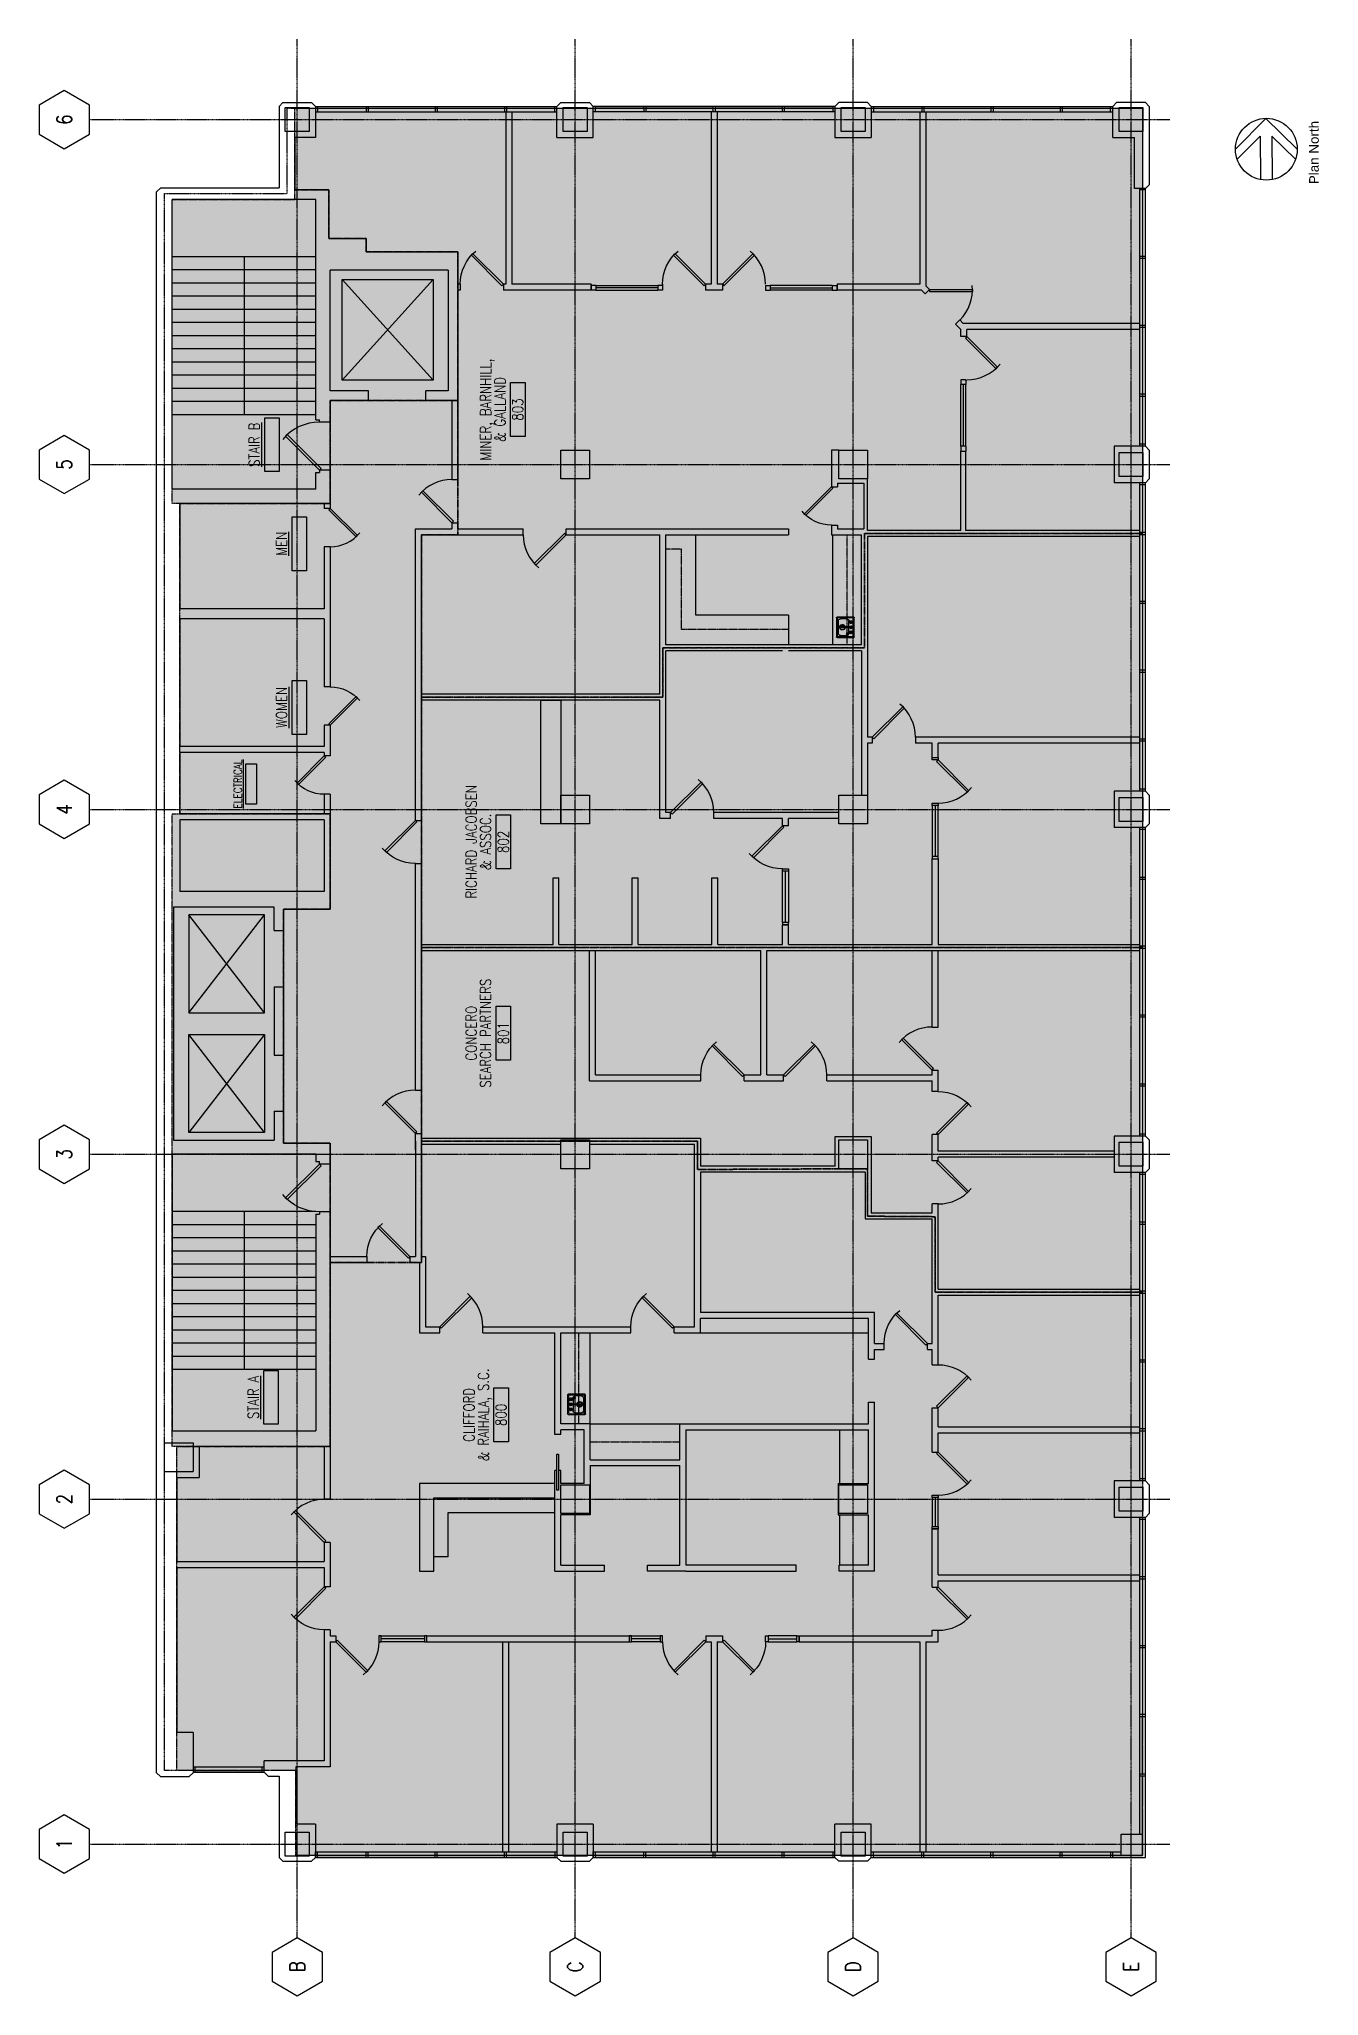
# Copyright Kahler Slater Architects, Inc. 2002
# Model space of a CAD drawing. Header units: inches. Extents: x 1936 to 3005, y 414 to 2048.
import ezdxf
from ezdxf.enums import TextEntityAlignment as Align

# ---------------------------------------------------------------- set-up
doc = ezdxf.new("R2010")
doc.units = ezdxf.units.IN
doc.header["$MEASUREMENT"] = 0
for name, pattern in [('CENTER2', [1.125, 0.75, -0.125, 0.125, -0.125]), ('DASHED2', [0.375, 0.25, -0.125]), ('HIDDEN', [0.375, 0.25, -0.125]), ('HIDDEN2', [0.1875, 0.125, -0.0625])]:
    doc.linetypes.add(name, pattern=pattern)
doc.layers.get('0').update_dxf_attribs({"linetype": 'CONTINUOUS'})
for name, color, linetype in [('2 VERTICAL PENETRATION', 6, 'HIDDEN'), ('2 VERTICAL PENETRATION area', 253, 'HIDDEN'), ('3 SUITE TENANT', 4, 'HIDDEN'), ('3 SUITE TENANT area', 151, 'HIDDEN'), ('3 SUITE TENANT DARK', 4, 'HIDDEN'), ('3 SUITE TENANT DARK area', 150, 'HIDDEN'), ('4 COMMON', 2, 'HIDDEN'), ('4 COMMON area', 51, 'HIDDEN'), ('A-AREA-IDEN', 81, 'CONTINUOUS'), ('A-Area-Spce-Iden', 110, 'CONTINUOUS'), ('A-Area-Spce-Sqft', 81, 'CONTINUOUS'), ('A-door', 111, 'CONTINUOUS'), ('A-FLOR-CASE', 10, 'CONTINUOUS'), ('A-FLOR-CASE-OVHD', 11, 'HIDDEN2'), ('A-Flor-Evtr', 141, 'CONTINUOUS'), ('A-Flor-Pfix', 2, 'CONTINUOUS'), ('A-Flor-Strs', 71, 'CONTINUOUS'), ('A-Glaz', 111, 'CONTINUOUS'), ('A-GLAZ-SILL', 44, 'CONTINUOUS'), ('A-Wall', 130, 'CONTINUOUS'), ('G-Anno-Titl', 113, 'CONTINUOUS'), ('P-Flor-Fixt', 42, 'CONTINUOUS'), ('S-Cols', 122, 'CONTINUOUS'), ('S-GRID', 103, 'CENTER2'), ('Suites', 4, 'CONTINUOUS')]:
    doc.layers.add(name, color=color, linetype=linetype)
doc.styles.add('ARIAL', font='arial.ttf')
doc.styles.get("Standard").update_dxf_attribs({"font": 'romans.shx', "width": 0.8})

msp = doc.modelspace()

# ---------------------------------------------------------------- texts
at = {"layer": 'G-Anno-Titl', "insert": (2996.5, 1927.2), "char_height": 8, "attachment_point": 1, "rotation": 90, "style": 'ARIAL'}
msp.add_mtext_dynamic_manual_height_columns('Plan North', width=87.48, gutter_width=2.5, heights=[0], dxfattribs=at)

# ---------------------------------------------------------------- blocks, each defined once
blk = doc.blocks.new('DR1H45')
for p, q in [((-0.5, 0), (0.207, 0.707)), ((-0.465, -0.035), (0.242, 0.672)), ((0.207, 0.707), (0.242, 0.672)), ((-0.5, 0), (-0.465, -0.035))]:
    blk.add_line(p, q)
blk.add_arc((-0.5, 0), 1, 0, 50.1944)
blk = doc.blocks.new('sgridtagexst')
blk.add_lwpolyline([(-0.126, 0.219), (-0.253, 0), (-0.126, -0.219), (0.126, -0.219), (0.253, 0), (0.126, 0.219)], close=True)
at = {"width": 0.8}
blk.add_attdef('#', text='', height=0.131, dxfattribs=at).set_placement((0, 0), align=Align.MIDDLE_CENTER)
blk = doc.blocks.new('FLOR-ROOM-TAG')
at = {"layer": 'A-Area-Spce-Iden'}
blk.add_lwpolyline([(-0.234, -0.092), (0.234, -0.092), (0.234, -0.217), (-0.234, -0.217)], close=True, dxfattribs=at)
at = {"width": 0.8}
for tag, p in [('AARMLBL1', (0, 0.125)), ('AARMLBL2', (0, 0))]:
    blk.add_attdef(tag, text='', height=0.0938, dxfattribs=at).set_placement(p, align=Align.MIDDLE_CENTER)
at = {"layer": 'A-Area-Spce-Iden', "width": 0.8}
blk.add_attdef('AARMNUM', text='', height=0.0938, dxfattribs=at).set_placement((0, -0.154), align=Align.MIDDLE_CENTER)
at = {"layer": 'A-Area-Spce-Sqft', "width": 0.8}
blk.add_attdef('AARMAREA', text='', height=0.0938, dxfattribs=at).set_placement((0, -0.309), align=Align.MIDDLE_CENTER)
blk = doc.blocks.new('sink')
at = {"layer": 'A-Flor-Pfix'}
for centre, start, end in [((-7.3, -1.3), 90, 180), ((7.2, -1.3), 0, 90)]:
    blk.add_arc(centre, 0.5, start, end, dxfattribs=at)
at = {"layer": 'P-Flor-Fixt'}
for p, q in [((-8, 0), (8, 0)), ((-8.5, -14.4), (-8.5, -0.5)), ((8, -14.9), (-8, -14.9)), ((-7.8, -13.7), (-7.8, -1.2)), ((7.3, -14.2), (-7.3, -14.2)), ((-7.3, -0.8), (7.2, -0.8)), ((-7, -11.4), (-7, -6.5)), ((5, -13.4), (-5, -13.4)), ((-4.4, -4.5), (-0.3, -4.5)), ((-0.3, -2.6), (-0.3, -11)), ((0.4, -2.6), (0.4, -11)), ((0.4, -4.5), (5, -4.5)), ((3.8, -2.6), (3.8, -4)), ((3.8, -3.5), (4.7, -3.5)), ((3.8, -4), (4.7, -4)), ((4, -2.2), (4, -2)), ((4, -2), (4.5, -2)), ((4.4, -4.5), (4.5, -4.5)), ((4.5, -2), (4.5, -2.2)), ((4.7, -2.6), (4.7, -4)), ((7, -6.5), (7, -11.4)), ((7.8, -1.3), (7.8, -13.7)), ((8.5, -0.5), (8.5, -14.4))]:
    blk.add_line(p, q, dxfattribs=at)
blk.add_circle((-5.4, -6.1), 0.562, dxfattribs=at)
for centre, radius, start, end in [((-8, -0.5), 0.5, 90, 180), ((-8, -14.4), 0.5, 180, 270), ((-7.3, -13.7), 0.5, 180, 270), ((-5, -6.5), 2, 95.6075, 180), ((-5, -11.4), 2, 180, 270.4143), ((-6.7, -4.6), 1.44, 318, 357), ((-4.2, -2.6), 1.25, 274.0491, 180), ((-4.2, -2.6), 1.25, 180, 229.3004), ((-4.2, -2.6), 0.875, 285.1914, 180), ((-4.2, -2.6), 0.875, 180, 218.2315), ((-3.5, -5.8), 1.44, 144, 183), ((-9.7, -1.6), 6, 332, 349), ((0, -10), 2.38, 99.0847, 180), ((0, -10), 2.38, 180, 80.9152), ((0, -10), 1.88, 101.5369, 180), ((0, -10), 1.88, 180, 78.463), ((0, -2.6), 1.19, 289, 180), ((0, -2.6), 1.19, 180, 252), ((0, -2.6), 0.562, 0, 180), ((0, -2.6), 0.562, 180, 229), ((0, -2.6), 0.562, 180, 180.0000027777867), ((0, -2.6), 0.375, 0, 180), ((0, -2.6), 0.375, 180, 180.0000027777867), ((0, -10.3), 0.875, 244.6232, 295.3759), ((0, -2.6), 0.562, 312, 0), ((4.2, -2.6), 1.19, 291.619, 180), ((4.2, -2.6), 1.19, 180, 248.3818), ((4.2, -2.6), 0.688, 309.5214, 180), ((4.2, -2.6), 0.688, 180, 230.4789), ((4.2, -2.6), 0.438, 126.7879, 180.1371), ((4.2, -2.6), 0.438, 0.003, 52.5133), ((5, -6.5), 2, 0, 90), ((5, -11.4), 2, 270.4143, 0), ((7.2, -13.7), 0.5, 270, 0), ((8, -0.5), 0.5, 0, 90), ((8, -14.4), 0.5, 270, 0)]:
    blk.add_arc(centre, radius, start, end, dxfattribs=at)
for centre, major_axis, ratio, start_param, end_param in [((0.8, -5.8), (0, -7.24), 0.84608, 4.223697, 4.555309), ((-11.1, -1.5), (7.58, 0), 0.813102, -0.575959, -0.488692)]:
    blk.add_ellipse(centre, major_axis=major_axis, ratio=ratio, start_param=start_param, end_param=end_param, dxfattribs=at)

# ---------------------------------------------------------------- hatches: boundary and pattern name
at = {"layer": '2 VERTICAL PENETRATION area', "transparency": 33554495}
h = msp.add_hatch(color=256, dxfattribs=at)
h.dxf.hatch_style = 1
h.paths.add_polyline_path([(2178.2, 1922.5), (2178.2, 1881.7), (2209.2, 1881.7), (2209.2, 1870.7), (2285.9, 1870.7), (2285.9, 1746.5), (2179.4, 1746.5), (2179.4, 1660.5), (2047.4, 1660.5), (2047.4, 1914.5), (2149.9, 1914.5), (2149.9, 1922.5)])
h = msp.add_hatch(color=256, dxfattribs=at)
h.dxf.hatch_style = 1
h.paths.add_polyline_path([(2047.4, 1401.5), (2179.4, 1401.5), (2179.4, 1321.7), (2140.4, 1321.7), (2140.4, 1126.5), (2179.4, 1126.5), (2179.4, 873), (2047.4, 873)])
at = {"layer": '3 SUITE TENANT area', "transparency": 33554495}
h = msp.add_hatch(color=256, dxfattribs=at)
h.dxf.hatch_style = 1
h.paths.add_polyline_path([(2149.9, 1990.7), (2857.5, 1990.7), (2857.5, 1635.4), (2625.3, 1635.4), (2625.3, 1539.9), (2457, 1539.9), (2457, 1498.9), (2255.4, 1498.9), (2255.4, 1634.5), (2285.9, 1634.5), (2285.9, 1713.5), (2285.9, 1746.5), (2285.9, 1870.7), (2209.2, 1870.7), (2209.2, 1881.7), (2178.2, 1881.7), (2178.2, 1922.5), (2149.9, 1922.5)])
h = msp.add_hatch(color=256, dxfattribs=at)
h.dxf.hatch_style = 1
h.paths.add_polyline_path([(2255.4, 1289.9), (2857.5, 1289.9), (2857.5, 1001.9), (2684.3, 1001.9), (2684.3, 1065), (2627.9, 1065.4), (2627.8, 1105.1), (2485.8, 1104.4), (2485.8, 1128.1), (2255.4, 1128.1)])
at = {"layer": '3 SUITE TENANT DARK area', "transparency": 33554495}
h = msp.add_hatch(color=256, dxfattribs=at)
h.dxf.hatch_style = 1
h.paths.add_polyline_path([(2255.4, 1498.9), (2457, 1498.9), (2457, 1539.9), (2625.3, 1539.9), (2625.3, 1635.4), (2857.5, 1635.4), (2857.5, 1289.9), (2255.4, 1289.9)])
h = msp.add_hatch(color=256, dxfattribs=at)
h.dxf.hatch_style = 1
h.paths.add_polyline_path([(2255, 1127.7), (2485.4, 1127.7), (2485.8, 1104.4), (2627.8, 1105.1), (2627.9, 1065.4), (2684.3, 1065), (2683.9, 1001.5), (2857.1, 1001.5), (2857.1, 531.1), (2150.2, 531.1), (2150.2, 602.1), (2051, 602.1), (2051, 872.5), (2179, 872.5), (2179, 1026.3), (2255, 1026.3)])
at = {"layer": '4 COMMON area', "transparency": 33554495}
h = msp.add_hatch(color=256, dxfattribs=at)
h.dxf.hatch_style = 1
h.paths.add_polyline_path([(2053.9, 1660.5), (2179.4, 1660.5), (2179.4, 1746.5), (2285.9, 1746.5), (2285.9, 1634.5), (2255.4, 1634.5), (2255.4, 1026.7), (2179.4, 1026.7), (2179.4, 1126.5), (2140.4, 1126.5), (2140.4, 1321.7), (2179.4, 1321.7), (2179.4, 1401.5), (2053.9, 1401.5)])

# ---------------------------------------------------------------- linework, layer by layer
at = {"layer": '2 VERTICAL PENETRATION'}
for points in [[(2178.2, 1922.5), (2178.2, 1881.7), (2209.2, 1881.7), (2209.2, 1870.7), (2285.9, 1870.7), (2285.9, 1746.5), (2179.4, 1746.5), (2179.4, 1660.5), (2047.4, 1660.5), (2047.4, 1914.5), (2149.9, 1914.5), (2149.9, 1922.5)], [(2047.4, 1401.5), (2179.4, 1401.5), (2179.4, 1321.7), (2140.4, 1321.7), (2140.4, 1126.5), (2179.4, 1126.5), (2179.4, 873), (2047.4, 873)]]:
    msp.add_lwpolyline(points, close=True, dxfattribs=at)
at = {"layer": '3 SUITE TENANT'}
for points in [[(2255.4, 1498.9), (2457, 1498.9), (2457, 1539.9), (2625.3, 1539.9), (2625.3, 1635.4), (2857.5, 1635.4), (2857.5, 1289.9), (2255.4, 1289.9)], [(2255.4, 1128.1), (2485.8, 1128.1), (2485.8, 1104.4), (2627.8, 1105.1), (2627.9, 1065.4), (2684.3, 1065), (2684.3, 1001.9), (2857.5, 1001.9), (2857.5, 531.5), (2150.6, 531.5), (2150.6, 602.6), (2051.4, 602.6), (2051.4, 873), (2179.4, 873), (2179.4, 1026.7), (2255.4, 1026.7)]]:
    msp.add_lwpolyline(points, close=True, dxfattribs=at)
at = {"layer": '3 SUITE TENANT DARK'}
for points in [[(2149.9, 1990.7), (2857.5, 1990.7), (2857.5, 1635.4), (2625.3, 1635.4), (2625.3, 1539.9), (2457, 1539.9), (2457, 1498.9), (2255.4, 1498.9), (2255.4, 1634.5), (2285.9, 1634.5), (2285.9, 1713.5), (2285.9, 1746.5), (2285.9, 1870.7), (2209.2, 1870.7), (2209.2, 1881.7), (2178.2, 1881.7), (2178.2, 1922.5), (2149.9, 1922.5)], [(2255.4, 1289.9), (2857.5, 1289.9), (2857.5, 1001.9), (2684.3, 1001.9), (2684.3, 1065), (2627.9, 1065.4), (2627.8, 1105.1), (2485.8, 1104.4), (2485.8, 1128.1), (2255.4, 1128.1)]]:
    msp.add_lwpolyline(points, close=True, dxfattribs=at)
at = {"layer": '4 COMMON'}
msp.add_lwpolyline([(2053.9, 1660.5), (2179.4, 1660.5), (2179.4, 1746.5), (2285.9, 1746.5), (2285.9, 1634.5), (2255.4, 1634.5), (2255.4, 1026.7), (2179.4, 1026.7), (2179.4, 1126.5), (2140.4, 1126.5), (2140.4, 1321.7), (2179.4, 1321.7), (2179.4, 1401.5), (2053.9, 1401.5)], close=True, dxfattribs=at)
at = {"layer": 'A-door'}
for p, q in [((2686.8, 1446.4), (2685.5, 1445.1)), ((2685.5, 1445.1), (2710.9, 1419.7)), ((2686.8, 1446.4), (2712.2, 1421)), ((2712.2, 1421), (2710.9, 1419.7))]:
    msp.add_line(p, q, dxfattribs=at)
msp.add_lwpolyline([(2368.5, 866.7), (2370, 866.7), (2370, 836.7), (2368.5, 836.7)], close=True, dxfattribs=at)
msp.add_ellipse((2686.8, 1446.4), major_axis=(-25.5, 25.5), ratio=1, start_param=2.356194, end_param=3.232253, dxfattribs=at)
at = {"layer": 'A-FLOR-CASE'}
for p, q in [((2484.5, 1567.4), (2484.5, 1634.5)), ((2598.8, 1542.4), (2598.8, 1634.5)), ((2561.8, 1567.4), (2484.5, 1567.4)), ((2396.3, 892.1), (2396.3, 968.1)), ((2604.8, 842.1), (2604.8, 887.1)), ((2366.8, 842.1), (2253.8, 842.1)), ((2253.8, 842.1), (2253.8, 769.1)), ((2265.8, 769.1), (2265.8, 830.1)), ((2265.8, 830.1), (2366.8, 830.1)), ((2277.8, 781.1), (2277.8, 818.1)), ((2277.8, 818.1), (2366.8, 818.1)), ((2604.8, 774.1), (2604.8, 816.1)), ((2253.8, 769.1), (2265.8, 769.1))]:
    msp.add_line(p, q, dxfattribs=at)
for points in [[(2561.8, 1567.4), (2561.8, 1542.4)], [(2488.3, 968.1), (2628.8, 968.1)], [(2396.3, 892.1), (2471.3, 892.1)], [(2277.8, 781.1), (2265.8, 781.1)]]:
    msp.add_lwpolyline(points, dxfattribs=at)
msp.add_lwpolyline([(2371.8, 1393.1), (2355, 1393.1), (2355, 1496.4), (2371.8, 1496.4)], close=True, dxfattribs=at)
at = {"layer": 'A-FLOR-CASE-OVHD', "linetype": 'DASHED2'}
for p, q in [((2610.8, 1542.4), (2610.8, 1634.5)), ((2561.8, 1555.4), (2472.5, 1555.4)), ((2386.8, 892.1), (2386.8, 968.1)), ((2396.3, 877.1), (2471.3, 877.1))]:
    msp.add_line(p, q, dxfattribs=at)
msp.add_lwpolyline([(2472.5, 1555.4), (2472.5, 1622.5), (2459.5, 1622.5)], dxfattribs=at)
at = {"layer": 'A-Flor-Evtr'}
for p, q in [((2189.2, 1847.5), (2265.2, 1763.5)), ((2189.2, 1763.5), (2265.2, 1847.5)), ((2061.4, 1235.2), (2124.4, 1317.2)), ((2124.4, 1235.2), (2061.4, 1317.2)), ((2124.4, 1135.2), (2061.4, 1217.2)), ((2124.4, 1217.2), (2061.4, 1135.2))]:
    msp.add_line(p, q, dxfattribs=at)
for points in [[(2189.2, 1847.5), (2265.2, 1847.5), (2265.2, 1763.5), (2189.2, 1763.5)], [(2061.4, 1235.2), (2124.4, 1235.2), (2124.4, 1317.2), (2061.4, 1317.2)], [(2061.4, 1217.2), (2124.4, 1217.2), (2124.4, 1135.2), (2061.4, 1135.2)]]:
    msp.add_lwpolyline(points, close=True, dxfattribs=at)
at = {"layer": 'A-Flor-Strs'}
for p, q in [((2167.4, 1866.6), (2047.4, 1866.6)), ((2107.4, 1866.6), (2107.4, 1734.6)), ((2167.4, 1855.6), (2047.4, 1855.6)), ((2167.4, 1844.6), (2047.4, 1844.6)), ((2167.4, 1833.6), (2047.4, 1833.6)), ((2167.4, 1822.6), (2047.4, 1822.6)), ((2167.4, 1811.6), (2047.4, 1811.6)), ((2167.4, 1800.6), (2047.4, 1800.6)), ((2167.4, 1789.6), (2047.4, 1789.6)), ((2167.4, 1778.6), (2047.4, 1778.6)), ((2167.4, 1767.6), (2047.4, 1767.6)), ((2167.4, 1756.6), (2047.4, 1756.6)), ((2167.4, 1745.6), (2047.4, 1745.6)), ((2167.4, 1734.6), (2047.4, 1734.6)), ((2167.4, 1069.3), (2047.5, 1069.3)), ((2107.5, 1069.3), (2107.5, 937.3)), ((2167.4, 1058.3), (2047.5, 1058.3)), ((2167.4, 1047.3), (2047.5, 1047.3)), ((2167.4, 1036.3), (2047.5, 1036.3)), ((2167.4, 1025.3), (2047.5, 1025.3)), ((2167.4, 1014.3), (2047.5, 1014.3)), ((2167.4, 1003.3), (2047.5, 1003.3)), ((2167.4, 992.3), (2047.5, 992.3)), ((2167.4, 981.3), (2047.5, 981.3)), ((2167.4, 970.3), (2047.5, 970.3)), ((2167.4, 959.3), (2047.5, 959.3)), ((2167.4, 948.3), (2047.5, 948.3)), ((2167.4, 937.3), (2047.5, 937.3))]:
    msp.add_line(p, q, dxfattribs=at)
at = {"layer": 'A-Glaz'}
for p, q in [((2168.7, 1992.2), (2168.7, 1987.7)), ((2168.7, 1990.7), (2209.2, 1990.7)), ((2209.2, 1992.2), (2209.2, 1987.7)), ((2210.9, 1992.2), (2210.9, 1987.7)), ((2210.9, 1990.7), (2266.9, 1990.7)), ((2266.9, 1992.2), (2266.9, 1987.7)), ((2268.7, 1992.2), (2268.7, 1987.7)), ((2268.7, 1990.7), (2324.7, 1990.7)), ((2324.7, 1992.2), (2324.7, 1987.7)), ((2326.4, 1992.2), (2326.4, 1987.7)), ((2326.4, 1990.7), (2366.8, 1990.7)), ((2366.8, 1987.7), (2366.8, 1992.2)), ((2400.7, 1987.7), (2400.7, 1992.2)), ((2441.1, 1990.7), (2400.7, 1990.7)), ((2441.1, 1992.2), (2441.1, 1987.7)), ((2442.8, 1992.2), (2442.8, 1987.7)), ((2498.8, 1990.7), (2442.8, 1990.7)), ((2498.8, 1992.2), (2498.8, 1987.7)), ((2500.6, 1992.2), (2500.6, 1987.7)), ((2556.6, 1990.7), (2500.6, 1990.7)), ((2556.6, 1992.2), (2556.6, 1987.7)), ((2558.3, 1992.2), (2558.3, 1987.7)), ((2598.8, 1990.7), (2558.3, 1990.7)), ((2598.8, 1992.2), (2598.8, 1987.7)), ((2632.7, 1992.2), (2632.7, 1987.7)), ((2632.7, 1990.7), (2673.2, 1990.7)), ((2673.2, 1992.2), (2673.2, 1987.7)), ((2674.9, 1992.2), (2674.9, 1987.7)), ((2674.9, 1990.7), (2730.9, 1990.7)), ((2730.9, 1992.2), (2730.9, 1987.7)), ((2732.7, 1992.2), (2732.7, 1987.7)), ((2732.7, 1990.7), (2788.7, 1990.7)), ((2788.7, 1992.2), (2788.7, 1987.7)), ((2790.4, 1992.2), (2790.4, 1987.7)), ((2790.4, 1990.7), (2830.8, 1990.7)), ((2830.8, 1987.7), (2830.8, 1992.2)), ((2859.8, 1922.5), (2855.3, 1922.5)), ((2857.5, 1922.5), (2857.5, 1866.8)), ((2859.8, 1866.8), (2855.3, 1866.8)), ((2859.8, 1865), (2855.3, 1865)), ((2857.5, 1865), (2857.5, 1809.3)), ((2401.1, 1842.7), (2397.1, 1842.7)), ((2401.1, 1838.7), (2397.1, 1838.7)), ((2401.1, 1842.7), (2401.1, 1838.7)), ((2401.1, 1842.7), (2452.7, 1842.7)), ((2452.7, 1840.7), (2401.1, 1840.7)), ((2401.1, 1838.7), (2452.7, 1838.7)), ((2452.7, 1842.7), (2452.7, 1838.7)), ((2456.7, 1842.7), (2452.7, 1842.7)), ((2456.7, 1838.7), (2452.7, 1838.7)), ((2456.7, 1842.7), (2456.7, 1838.7)), ((2542.7, 1842.7), (2542.7, 1838.7)), ((2542.7, 1842.7), (2546.7, 1842.7)), ((2542.7, 1838.7), (2546.7, 1838.7)), ((2598.4, 1842.7), (2546.7, 1842.7)), ((2546.7, 1842.7), (2546.7, 1838.7)), ((2546.7, 1840.7), (2598.4, 1840.7)), ((2598.4, 1838.7), (2546.7, 1838.7)), ((2598.4, 1842.7), (2598.4, 1838.7)), ((2598.4, 1842.7), (2602.4, 1842.7)), ((2598.4, 1838.7), (2602.4, 1838.7)), ((2859.8, 1809.3), (2855.3, 1809.3)), ((2859.8, 1807.5), (2855.3, 1807.5)), ((2857.5, 1807.5), (2857.5, 1751.8)), ((2709.8, 1763.9), (2705.8, 1763.9)), ((2705.8, 1763.9), (2705.8, 1759.9)), ((2705.8, 1708.3), (2705.8, 1759.9)), ((2709.8, 1759.9), (2705.8, 1759.9)), ((2707.8, 1759.9), (2707.8, 1708.3)), ((2709.8, 1763.9), (2709.8, 1759.9)), ((2709.8, 1708.3), (2709.8, 1759.9)), ((2859.8, 1751.8), (2855.3, 1751.8)), ((2859.8, 1750), (2855.3, 1750)), ((2857.5, 1750), (2857.5, 1710)), ((2709.8, 1708.3), (2705.8, 1708.3)), ((2705.8, 1708.3), (2705.8, 1704.3)), ((2709.8, 1708.3), (2709.8, 1704.3)), ((2859.8, 1710), (2855.3, 1710)), ((2859.8, 1676.2), (2855.3, 1676.2)), ((2857.5, 1676.2), (2857.5, 1636.3)), ((2859.8, 1636.3), (2855.3, 1636.3)), ((2859.8, 1634.5), (2855.3, 1634.5)), ((2857.5, 1634.5), (2857.5, 1578.8)), ((2859.8, 1578.8), (2855.3, 1578.8)), ((2859.8, 1577), (2855.3, 1577)), ((2857.5, 1577), (2857.5, 1521.3)), ((2859.8, 1521.3), (2855.3, 1521.3)), ((2859.8, 1519.5), (2855.3, 1519.5)), ((2857.5, 1519.5), (2857.5, 1463.8)), ((2859.8, 1463.8), (2855.3, 1463.8)), ((2859.8, 1462), (2855.3, 1462)), ((2857.5, 1462), (2857.5, 1422)), ((2859.8, 1422), (2855.3, 1422)), ((2684.3, 1408.4), (2684.3, 1365.8)), ((2859.8, 1388.2), (2855.3, 1388.2)), ((2857.5, 1388.2), (2857.5, 1348.3)), ((2559.3, 1310.8), (2559.3, 1353.4)), ((2859.8, 1348.3), (2855.3, 1348.3)), ((2859.8, 1346.5), (2855.3, 1346.5)), ((2857.5, 1346.5), (2857.5, 1290.8)), ((2859.8, 1290.8), (2855.3, 1290.8)), ((2859.8, 1289), (2855.3, 1289)), ((2857.5, 1289), (2857.5, 1233.3)), ((2859.8, 1233.3), (2855.3, 1233.3)), ((2859.8, 1231.5), (2855.3, 1231.5)), ((2857.5, 1231.5), (2857.5, 1175.8)), ((2859.8, 1175.8), (2855.3, 1175.8)), ((2859.8, 1174), (2855.3, 1174)), ((2857.5, 1174), (2857.5, 1134)), ((2859.8, 1134), (2855.3, 1134)), ((2859.8, 1100.2), (2855.3, 1100.2)), ((2857.5, 1100.2), (2857.5, 1060.3)), ((2859.8, 1060.3), (2855.3, 1060.3)), ((2859.8, 1058.5), (2855.3, 1058.5)), ((2857.5, 1058.5), (2857.5, 1002.8)), ((2859.8, 1002.8), (2855.3, 1002.8)), ((2859.8, 1001), (2855.3, 1001)), ((2857.5, 1001), (2857.5, 945.3)), ((2859.8, 945.3), (2855.3, 945.3)), ((2859.8, 943.5), (2855.3, 943.5)), ((2857.5, 943.5), (2857.5, 887.8)), ((2859.8, 887.8), (2855.3, 887.8)), ((2859.8, 886), (2855.3, 886)), ((2857.5, 886), (2857.5, 846)), ((2859.8, 846), (2855.3, 846)), ((2684.3, 830.4), (2684.3, 806.4)), ((2859.8, 812.2), (2855.3, 812.2)), ((2857.5, 812.2), (2857.5, 764.2)), ((2859.8, 764.2), (2855.3, 764.2)), ((2859.8, 762.4), (2855.3, 762.4)), ((2857.5, 762.4), (2857.5, 706.7)), ((2257.9, 712.6), (2221.9, 712.6)), ((2454.8, 712.6), (2430.8, 712.6)), ((2544.8, 712.6), (2568.8, 712.6)), ((2859.8, 706.7), (2855.3, 706.7)), ((2859.8, 704.9), (2855.3, 704.9)), ((2857.5, 704.9), (2857.5, 649.2)), ((2859.8, 649.2), (2855.3, 649.2)), ((2859.8, 647.4), (2855.3, 647.4)), ((2857.5, 599.4), (2857.5, 647.4)), ((2066.6, 601.1), (2066.6, 605.6)), ((2122.6, 601.1), (2122.6, 605.6)), ((2066.6, 602.6), (2122.6, 602.6)), ((2859.8, 599.4), (2855.3, 599.4)), ((2859.8, 599.4), (2855.3, 599.4)), ((2859.8, 599.4), (2855.3, 599.4)), ((2859.8, 597.7), (2855.3, 597.7)), ((2859.8, 597.7), (2855.3, 597.7)), ((2857.5, 531.5), (2857.5, 597.7)), ((2857.5, 581.2), (2857.5, 597.7)), ((2168.7, 530), (2168.7, 534.5)), ((2168.7, 531.5), (2209.2, 531.5)), ((2209.2, 530), (2209.2, 534.5)), ((2210.9, 530), (2210.9, 534.5)), ((2210.9, 531.5), (2266.9, 531.5)), ((2266.9, 530), (2266.9, 534.5)), ((2268.7, 530), (2268.7, 534.5)), ((2268.7, 531.5), (2324.7, 531.5)), ((2324.7, 530), (2324.7, 534.5)), ((2326.4, 530), (2326.4, 534.5)), ((2326.4, 531.5), (2366.8, 531.5)), ((2366.8, 534.5), (2366.8, 530)), ((2400.7, 530), (2400.7, 534.5)), ((2400.7, 531.5), (2441.2, 531.5)), ((2441.2, 530), (2441.2, 534.5)), ((2442.9, 530), (2442.9, 534.5)), ((2442.9, 531.5), (2498.9, 531.5)), ((2498.9, 530), (2498.9, 534.5)), ((2500.7, 530), (2500.7, 534.5)), ((2500.7, 531.5), (2556.7, 531.5)), ((2556.7, 530), (2556.7, 534.5)), ((2558.4, 530), (2558.4, 534.5)), ((2558.4, 531.5), (2598.8, 531.5)), ((2598.8, 534.5), (2598.8, 530)), ((2632.7, 530), (2632.7, 534.5)), ((2632.7, 531.5), (2673.2, 531.5)), ((2673.2, 530), (2673.2, 534.5)), ((2674.9, 530), (2674.9, 534.5)), ((2674.9, 531.5), (2730.9, 531.5)), ((2730.9, 530), (2730.9, 534.5)), ((2732.7, 530), (2732.7, 534.5)), ((2732.7, 531.5), (2788.7, 531.5)), ((2788.7, 530), (2788.7, 534.5)), ((2788.7, 530), (2788.7, 534.5)), ((2790.4, 530), (2790.4, 534.5)), ((2790.4, 530), (2790.4, 534.5)), ((2790.4, 531.5), (2830.8, 531.5)), ((2830.8, 534.5), (2830.8, 530)), ((2832.6, 530), (2832.6, 534.5)), ((2832.6, 531.5), (2857.5, 531.5))]:
    msp.add_line(p, q, dxfattribs=at)
for points in [[(2397.1, 1838.7), (2397.1, 1842.7)], [(2602.4, 1838.7), (2602.4, 1842.7)], [(2705.8, 1704.3), (2709.8, 1704.3)]]:
    msp.add_lwpolyline(points, dxfattribs=at)
for points in [[(2681.8, 1448.4), (2686.8, 1448.4), (2686.8, 1446.4), (2681.8, 1446.4)], [(2681.8, 1410.4), (2686.8, 1410.4), (2686.8, 1408.4), (2681.8, 1408.4)], [(2681.8, 1363.8), (2686.8, 1363.8), (2686.8, 1365.8), (2681.8, 1365.8)], [(2556.8, 1355.4), (2561.8, 1355.4), (2561.8, 1353.4), (2556.8, 1353.4)], [(2556.8, 1308.8), (2561.8, 1308.8), (2561.8, 1310.8), (2556.8, 1310.8)], [(2681.8, 832.4), (2686.8, 832.4), (2686.8, 830.4), (2681.8, 830.4)], [(2681.8, 806.4), (2686.8, 806.4), (2686.8, 804.4), (2681.8, 804.4)], [(2221.9, 710.1), (2221.9, 715.1), (2219.9, 715.1), (2219.9, 710.1)], [(2259.9, 710.1), (2259.9, 715.1), (2257.9, 715.1), (2257.9, 710.1)], [(2430.8, 710.1), (2430.8, 715.1), (2428.8, 715.1), (2428.8, 710.1)], [(2456.8, 710.1), (2456.8, 715.1), (2454.8, 715.1), (2454.8, 710.1)], [(2542.8, 710.1), (2542.8, 715.1), (2544.8, 715.1), (2544.8, 710.1)], [(2568.8, 710.1), (2568.8, 715.1), (2570.8, 715.1), (2570.8, 710.1)]]:
    msp.add_lwpolyline(points, close=True, dxfattribs=at)
at = {"layer": 'A-GLAZ-SILL'}
for p, q in [((2166.9, 1992.2), (2368.6, 1992.2)), ((2166.9, 1987.7), (2368.6, 1987.7)), ((2600.6, 1992.2), (2398.9, 1992.2)), ((2600.6, 1987.7), (2398.9, 1987.7)), ((2630.9, 1992.2), (2832.6, 1992.2)), ((2630.9, 1987.7), (2832.6, 1987.7)), ((2855.3, 1708.3), (2855.3, 1923.5)), ((2859.8, 1708.3), (2859.8, 1923.5)), ((2401.1, 1842.7), (2452.7, 1842.7)), ((2401.1, 1838.7), (2452.7, 1838.7)), ((2598.4, 1842.7), (2546.7, 1842.7)), ((2598.4, 1838.7), (2546.7, 1838.7)), ((2705.8, 1708.3), (2705.8, 1759.9)), ((2709.8, 1708.3), (2709.8, 1759.9)), ((2855.3, 1420.3), (2855.3, 1677.9)), ((2859.8, 1420.3), (2859.8, 1677.9)), ((2681.8, 1408.4), (2681.8, 1365.8)), ((2686.8, 1365.8), (2686.8, 1408.4)), ((2855.3, 1132.3), (2855.3, 1389.9)), ((2859.8, 1132.3), (2859.8, 1389.9)), ((2556.8, 1310.8), (2556.8, 1353.4)), ((2561.8, 1353.4), (2561.8, 1310.8)), ((2855.3, 844.3), (2855.3, 1101.9)), ((2859.8, 844.3), (2859.8, 1101.9)), ((2681.8, 830.4), (2681.8, 806.4)), ((2686.8, 806.4), (2686.8, 830.4)), ((2855.3, 597.7), (2855.3, 813.9)), ((2859.8, 597.7), (2859.8, 813.9)), ((2221.9, 715.1), (2257.9, 715.1)), ((2257.9, 710.1), (2221.9, 710.1)), ((2430.8, 715.1), (2454.8, 715.1)), ((2454.8, 710.1), (2430.8, 710.1)), ((2568.8, 715.1), (2544.8, 715.1)), ((2544.8, 710.1), (2568.8, 710.1)), ((2064.8, 605.6), (2124.3, 605.6)), ((2064.8, 601.1), (2124.3, 601.1)), ((2855.3, 549.5), (2855.3, 599.4)), ((2859.8, 530), (2859.8, 599.4)), ((2166.9, 534.5), (2368.6, 534.5)), ((2166.9, 530), (2368.6, 530)), ((2398.9, 534.5), (2600.6, 534.5)), ((2398.9, 530), (2600.6, 530)), ((2630.9, 534.5), (2832.6, 534.5)), ((2630.9, 530), (2832.6, 530)), ((2788.7, 534.5), (2839.5, 534.5)), ((2788.7, 530), (2859.8, 530))]:
    msp.add_line(p, q, dxfattribs=at)
at = {"layer": 'A-Wall'}
for p, q in [((2139.8, 1995.4), (2136.6, 1992.2)), ((2139.8, 1995.4), (2163.8, 1995.4)), ((2163.8, 1995.4), (2166.9, 1992.2)), ((2371.8, 1995.4), (2368.6, 1992.2)), ((2371.8, 1995.4), (2395.8, 1995.4)), ((2395.8, 1995.4), (2398.9, 1992.2)), ((2603.8, 1995.4), (2600.6, 1992.2)), ((2627.8, 1995.4), (2603.8, 1995.4)), ((2627.8, 1995.4), (2630.9, 1992.2)), ((2835.8, 1995.4), (2832.6, 1992.2)), ((2859.8, 1995.4), (2835.8, 1995.4)), ((2859.8, 1995.4), (2862.9, 1992.2)), ((2136.6, 1992.2), (2136.6, 1924.2)), ((2166.9, 1992.2), (2166.9, 1966.2)), ((2368.6, 1966.2), (2368.6, 1992.2)), ((2398.9, 1966.2), (2398.9, 1992.2)), ((2600.6, 1992.2), (2600.6, 1966.2)), ((2630.9, 1992.2), (2630.9, 1966.2)), ((2832.6, 1966.2), (2832.6, 1992.2)), ((2862.9, 1992.2), (2862.9, 1926.7)), ((2149.9, 1966.2), (2149.9, 1922.5)), ((2166.9, 1966.2), (2149.9, 1966.2)), ((2368.6, 1966.2), (2398.9, 1966.2)), ((2600.6, 1966.2), (2630.9, 1966.2)), ((2832.6, 1966.2), (2850.8, 1966.2)), ((2850.8, 1923.5), (2850.8, 1966.2)), ((2034.4, 1920.7), (2038, 1924.2)), ((2034.4, 600.7), (2034.4, 1920.7)), ((2038, 1924.2), (2136.6, 1924.2)), ((2047.4, 1672.5), (2047.4, 1914.5)), ((2167.4, 1914.5), (2047.4, 1914.5)), ((2178.2, 1922.5), (2149.9, 1922.5)), ((2167.4, 1730.5), (2167.4, 1914.5)), ((2178.2, 1922.5), (2178.2, 1881.7)), ((2859.8, 1923.5), (2850.8, 1923.5)), ((2859.8, 1923.5), (2862.9, 1926.7)), ((2178.2, 1881.7), (2209.2, 1881.7)), ((2209.2, 1881.7), (2209.2, 1870.7)), ((2209.2, 1870.7), (2285.9, 1870.7)), ((2285.9, 1870.7), (2285.9, 1746.5)), ((2179.4, 1754.5), (2179.4, 1855.5)), ((2277.9, 1855.5), (2179.4, 1855.5)), ((2277.9, 1855.5), (2277.9, 1754.5)), ((2211.2, 1754.5), (2179.4, 1754.5)), ((2211.2, 1746.5), (2211.2, 1754.5)), ((2277.9, 1754.5), (2259.2, 1754.5)), ((2259.2, 1746.5), (2259.2, 1754.5)), ((2179.4, 1746.5), (2179.4, 1728.5)), ((2211.2, 1746.5), (2179.4, 1746.5)), ((2285.9, 1746.5), (2259.2, 1746.5)), ((2280.9, 1746.5), (2280.9, 1680.5)), ((2285.9, 1746.5), (2285.9, 1680.5)), ((2167.4, 1730.5), (2170.4, 1730.5)), ((2170.4, 1728.5), (2170.4, 1730.5)), ((2179.4, 1728.5), (2170.4, 1728.5)), ((2833.8, 1708.3), (2833.8, 1677.9)), ((2859.8, 1708.3), (2833.8, 1708.3)), ((2862.9, 1705.1), (2859.8, 1708.3)), ((2862.9, 1705.1), (2862.9, 1681.1)), ((2167.4, 1686.5), (2170.4, 1686.5)), ((2167.4, 1672.5), (2167.4, 1686.5)), ((2179.4, 1688.5), (2170.4, 1688.5)), ((2170.4, 1688.5), (2170.4, 1686.5)), ((2179.4, 1688.5), (2179.4, 1656.5)), ((2167.4, 1672.5), (2047.4, 1672.5)), ((2280.9, 1680.5), (2285.9, 1680.5)), ((2859.8, 1677.9), (2833.8, 1677.9)), ((2862.9, 1681.1), (2859.8, 1677.9)), ((2174.4, 1660.5), (2053.9, 1660.5)), ((2053.9, 1660.5), (2053.9, 1572.7)), ((2174.4, 1660.5), (2174.4, 1656.5)), ((2179.4, 1656.5), (2174.4, 1656.5)), ((2250.4, 1395.9), (2250.4, 1639.5)), ((2250.4, 1639.5), (2280.9, 1639.5)), ((2255.4, 1501.4), (2255.4, 1634.5)), ((2280.9, 1644.5), (2285.9, 1644.5)), ((2280.9, 1644.5), (2280.9, 1639.5)), ((2285.9, 1644.5), (2285.9, 1639.5)), ((2179.4, 1624.5), (2174.4, 1624.5)), ((2174.4, 1624.5), (2174.4, 1572.7)), ((2179.4, 1624.5), (2179.4, 1507.5)), ((2174.4, 1572.7), (2053.9, 1572.7)), ((2053.9, 1564.2), (2053.9, 1457.5)), ((2174.4, 1564.2), (2053.9, 1564.2)), ((2174.4, 1564.2), (2174.4, 1507.5)), ((2179.4, 1507.5), (2174.4, 1507.5)), ((2255.4, 1395.9), (2255.4, 1496.4)), ((2179.4, 1475.5), (2174.4, 1475.5)), ((2174.4, 1475.5), (2174.4, 1457.5)), ((2179.4, 1475.5), (2179.4, 1449.7)), ((2174.4, 1457.5), (2053.9, 1457.5)), ((2174.4, 1452.5), (2053.9, 1452.5)), ((2053.9, 1452.5), (2053.9, 1401.5)), ((2174.4, 1452.5), (2174.4, 1449.7)), ((2179.4, 1449.7), (2174.4, 1449.7)), ((2179.4, 1417.7), (2174.4, 1417.7)), ((2174.4, 1417.7), (2174.4, 1401.5)), ((2179.4, 1417.7), (2179.4, 1321.7)), ((2833.8, 1420.3), (2833.8, 1389.9)), ((2859.8, 1420.3), (2833.8, 1420.3)), ((2862.9, 1417.1), (2859.8, 1420.3)), ((2862.9, 1417.1), (2862.9, 1393.1)), ((2174.4, 1401.5), (2053.9, 1401.5)), ((2053.9, 1396.5), (2053.9, 1336.5)), ((2174.4, 1396.5), (2053.9, 1396.5)), ((2174.4, 1396.5), (2174.4, 1336.5)), ((2250.4, 1395.9), (2255.4, 1395.9)), ((2859.8, 1389.9), (2833.8, 1389.9)), ((2862.9, 1393.1), (2859.8, 1389.9)), ((2250.4, 1170.6), (2250.4, 1359.9)), ((2250.4, 1359.9), (2255.4, 1359.9)), ((2255.4, 1292.4), (2255.4, 1359.9)), ((2174.4, 1336.5), (2053.9, 1336.5)), ((2048.4, 1323.5), (2048.4, 1129)), ((2132.4, 1323.5), (2048.4, 1323.5)), ((2132.4, 1304), (2132.4, 1323.5)), ((2140.4, 1321.7), (2140.4, 1304)), ((2140.4, 1321.7), (2179.4, 1321.7)), ((2132.4, 1304), (2140.4, 1304)), ((2255.4, 1170.6), (2255.4, 1287.4)), ((2132.4, 1257), (2132.4, 1200)), ((2132.4, 1257), (2140.4, 1257)), ((2140.4, 1257), (2140.4, 1200)), ((2132.4, 1200), (2140.4, 1200)), ((2250.4, 1170.6), (2255.4, 1170.6)), ((2132.4, 1153), (2132.4, 1129)), ((2132.4, 1153), (2140.4, 1153)), ((2140.4, 1153), (2140.4, 1126.5)), ((2048.4, 1129), (2132.4, 1129)), ((2250.4, 1120.6), (2250.4, 1134.6)), ((2250.4, 1134.6), (2255.4, 1134.6)), ((2250.4, 1128.1), (2250.4, 1031.7)), ((2255.4, 1130.6), (2255.4, 1134.6)), ((2833.8, 1132.3), (2833.8, 1101.9)), ((2859.8, 1132.3), (2833.8, 1132.3)), ((2862.9, 1129.1), (2859.8, 1132.3)), ((2862.9, 1129.1), (2862.9, 1105.1)), ((2047.4, 1117.2), (2047.4, 886.2)), ((2167.4, 1117.2), (2047.4, 1117.2)), ((2140.4, 1126.5), (2179.4, 1126.5)), ((2167.4, 1117.2), (2167.4, 1111)), ((2179.4, 1126.5), (2179.4, 1109)), ((2255.4, 1120.6), (2255.4, 1125.6)), ((2255.4, 1120.6), (2255.4, 1031.7)), ((2167.4, 1111), (2170.4, 1111)), ((2170.4, 1109), (2170.4, 1111)), ((2179.4, 1109), (2170.4, 1109)), ((2859.8, 1101.9), (2833.8, 1101.9)), ((2862.9, 1105.1), (2859.8, 1101.9)), ((2167.4, 1067), (2167.4, 886.2)), ((2167.4, 1067), (2170.4, 1067)), ((2179.4, 1069), (2170.4, 1069)), ((2170.4, 1069), (2170.4, 1067)), ((2179.4, 1069), (2179.4, 873)), ((2179.4, 1031.7), (2209.9, 1031.7)), ((2209.9, 1031.7), (2209.9, 1026.7)), ((2245.9, 1031.7), (2245.9, 1026.7)), ((2245.9, 1031.7), (2250.4, 1031.7)), ((2255.4, 1031.7), (2258.8, 1031.7)), ((2179.4, 1026.7), (2209.9, 1026.7)), ((2245.9, 1026.7), (2253.8, 1026.7)), ((2628.8, 910.1), (2633.8, 910.1)), ((2047.4, 886.2), (2167.4, 886.2)), ((2179.4, 873), (2069.8, 873)), ((2069.8, 873), (2069.8, 847.1)), ((2051.4, 847.1), (2051.4, 777)), ((2051.4, 847.1), (2069.8, 847.1)), ((2833.8, 844.3), (2833.8, 813.9)), ((2859.8, 844.3), (2833.8, 844.3)), ((2862.9, 841.1), (2859.8, 844.3)), ((2862.9, 841.1), (2862.9, 817.1)), ((2862.9, 817.1), (2859.8, 813.9)), ((2681.8, 804.4), (2686.8, 804.4)), ((2859.8, 813.9), (2833.8, 813.9)), ((2051.4, 772), (2051.4, 634.3)), ((2570.8, 710.1), (2570.8, 715.1)), ((2064.8, 634.3), (2051.4, 634.3)), ((2064.8, 634.3), (2064.8, 600.7)), ((2124.3, 601.1), (2124.3, 610.7)), ((2150.6, 605.7), (2150.6, 557.7)), ((2037.6, 597.5), (2034.4, 600.7)), ((2037.6, 597.5), (2061.6, 597.5)), ((2061.6, 597.5), (2064.8, 600.7)), ((2127.5, 597.9), (2124.3, 601.1)), ((2127.5, 597.9), (2136.6, 597.9)), ((2136.6, 597.9), (2136.6, 530)), ((2166.9, 557.7), (2150.6, 557.7)), ((2166.9, 557.7), (2166.9, 530)), ((2368.6, 557.7), (2368.6, 530)), ((2398.9, 557.7), (2368.6, 557.7)), ((2398.9, 557.7), (2398.9, 530)), ((2600.6, 530), (2600.6, 557.7)), ((2630.9, 557.7), (2600.6, 557.7)), ((2630.9, 530), (2630.9, 557.7)), ((2139.8, 526.8), (2136.6, 530)), ((2139.8, 526.8), (2163.8, 526.8)), ((2163.8, 526.8), (2166.9, 530)), ((2166.9, 530), (2166.9, 534.5)), ((2371.8, 526.8), (2368.6, 530)), ((2371.8, 526.8), (2395.8, 526.8)), ((2395.8, 526.8), (2398.9, 530)), ((2398.9, 530), (2398.9, 534.5)), ((2603.8, 526.8), (2600.6, 530)), ((2627.8, 526.8), (2603.8, 526.8)), ((2627.8, 526.8), (2630.9, 530)), ((2630.9, 530), (2630.9, 534.5))]:
    msp.add_line(p, q, dxfattribs=at)
at = {"layer": 'G-Anno-Titl'}
for p, q in [((2960.4, 1982.1), (2935, 1956.4)), ((2960.4, 1982.1), (2986.1, 1956.8)), ((2955.6, 1967.3), (2936.4, 1948)), ((2955.6, 1967.3), (2955.8, 1931.5)), ((2965.4, 1967.4), (2965.7, 1931.5)), ((2965.4, 1967.4), (2985.1, 1948))]:
    msp.add_line(p, q, dxfattribs=at)
msp.add_circle((2960.8, 1956.4), 25.8, dxfattribs=at)
at = {"layer": 'S-Cols'}
for p, q in [((2040.8, 876.1), (2064.8, 876.1)), ((2040.8, 876.1), (2040.8, 852.1)), ((2064.8, 876.1), (2064.8, 852.1)), ((2040.8, 852.1), (2064.8, 852.1))]:
    msp.add_line(p, q, dxfattribs=at)
for points in [[(2141.8, 1991.1), (2161.8, 1991.1), (2161.8, 1971.1), (2141.8, 1971.1)], [(2373.8, 1991.1), (2393.8, 1991.1), (2393.8, 1971.1), (2373.8, 1971.1)], [(2605.8, 1991.1), (2625.8, 1991.1), (2625.8, 1971.1), (2605.8, 1971.1)], [(2837.8, 1991.1), (2857.8, 1991.1), (2857.8, 1971.1), (2837.8, 1971.1)], [(2371.8, 1705.1), (2395.8, 1705.1), (2395.8, 1681.1), (2371.8, 1681.1)], [(2603.8, 1705.1), (2627.8, 1705.1), (2627.8, 1681.1), (2603.8, 1681.1)], [(2837.8, 1703.1), (2857.8, 1703.1), (2857.8, 1683.1), (2837.8, 1683.1)], [(2371.8, 1417.1), (2395.8, 1417.1), (2395.8, 1393.1), (2371.8, 1393.1)], [(2603.8, 1417.1), (2627.8, 1417.1), (2627.8, 1393.1), (2603.8, 1393.1)], [(2837.8, 1415.1), (2857.8, 1415.1), (2857.8, 1395.1), (2837.8, 1395.1)], [(2371.8, 1129.1), (2395.8, 1129.1), (2395.8, 1105.1), (2371.8, 1105.1)], [(2603.8, 1129.1), (2627.8, 1129.1), (2627.8, 1105.1), (2603.8, 1105.1)], [(2837.8, 1127.1), (2857.8, 1127.1), (2857.8, 1107.1), (2837.8, 1107.1)], [(2371.8, 841.1), (2395.8, 841.1), (2395.8, 817.1), (2371.8, 817.1)], [(2603.8, 841.1), (2627.8, 841.1), (2627.8, 817.1), (2603.8, 817.1)], [(2837.8, 839.1), (2857.8, 839.1), (2857.8, 819.1), (2837.8, 819.1)], [(2141.8, 551.1), (2161.8, 551.1), (2161.8, 531.1), (2141.8, 531.1)], [(2373.8, 551.1), (2393.8, 551.1), (2393.8, 531.1), (2373.8, 531.1)], [(2605.8, 551.1), (2625.8, 551.1), (2625.8, 531.1), (2605.8, 531.1)], [(2839.5, 549.5), (2857.5, 549.5), (2857.5, 531.5), (2839.5, 531.5)]]:
    msp.add_lwpolyline(points, close=True, dxfattribs=at)
at = {"layer": 'S-GRID'}
for p, q in [((2151.8, 462.9), (2151.8, 2048.3)), ((2383.8, 462.9), (2383.8, 2048.3)), ((2615.8, 462.9), (2615.8, 2048.3)), ((2847.8, 462.9), (2847.8, 2048.3)), ((1978.3, 1981.1), (2880.2, 1981.1)), ((1978.3, 1693.1), (2880.2, 1693.1)), ((1978.3, 1405.1), (2880.2, 1405.1)), ((1978.3, 1117.1), (2880.2, 1117.1)), ((1978.3, 829.1), (2880.2, 829.1)), ((1978.3, 541.1), (2880.2, 541.1))]:
    msp.add_line(p, q, dxfattribs=at)
msp.add_lwpolyline([(2857.5, 1117.1), (2857.5, 1117.1), (2857.5, 531.5), (2383.8, 531.5), (2151.8, 531.5), (2151.8, 577), (2151.8, 602.6), (2040.9, 602.6), (2040.9, 1919.3), (2143.3, 1919.3), (2143.3, 1990.7), (2615.8, 1990.7), (2615.8, 1990.7), (2857.5, 1990.7), (2857.5, 1388.2), (2857.5, 1388.2), (2857.5, 1117.1), (2857.5, 1117.1)], close=True, dxfattribs=at)
at = {"layer": 'Suites'}
for p, q in [((2325.9, 1987.7), (2325.9, 1843.7)), ((2330.9, 1987.7), (2330.9, 1843.7)), ((2497.2, 1987.7), (2497.2, 1843.7)), ((2502.2, 1987.7), (2502.2, 1843.7)), ((2671.6, 1987.7), (2671.6, 1843.7)), ((2676.6, 1987.7), (2676.6, 1842.2)), ((2287.9, 1843.7), (2285.9, 1843.7)), ((2287.9, 1838.7), (2285.9, 1838.7)), ((2287.9, 1843.7), (2287.9, 1838.7)), ((2323.9, 1843.7), (2323.9, 1838.7)), ((2325.9, 1843.7), (2323.9, 1843.7)), ((2397.1, 1838.7), (2323.9, 1838.7)), ((2397.1, 1843.7), (2330.9, 1843.7)), ((2397.1, 1843.7), (2397.1, 1838.7)), ((2456.7, 1843.7), (2456.7, 1838.7)), ((2492.7, 1843.7), (2492.7, 1838.7)), ((2497.2, 1843.7), (2492.7, 1843.7)), ((2506.7, 1838.7), (2492.7, 1838.7)), ((2506.7, 1843.7), (2502.2, 1843.7)), ((2506.7, 1843.7), (2506.7, 1838.7)), ((2602.4, 1843.7), (2602.4, 1838.7)), ((2671.6, 1843.7), (2602.4, 1843.7)), ((2673, 1838.7), (2602.4, 1838.7)), ((2673, 1838.7), (2675.9, 1835.7)), ((2679.5, 1839.3), (2675.9, 1835.7)), ((2676.6, 1842.2), (2679.5, 1839.3)), ((2704.9, 1813.8), (2701.4, 1810.3)), ((2704.9, 1813.8), (2707.8, 1810.9)), ((2701.4, 1810.3), (2705.8, 1805.9)), ((2705.8, 1799.9), (2705.8, 1805.9)), ((2710.8, 1799.9), (2705.8, 1799.9)), ((2855.3, 1810.9), (2707.8, 1810.9)), ((2855.3, 1805.9), (2710.8, 1805.9)), ((2710.8, 1799.9), (2710.8, 1805.9)), ((2603.8, 1705.1), (2597.8, 1705.1)), ((2597.8, 1705.1), (2597.8, 1674.5)), ((2705.8, 1637.9), (2705.8, 1704.3)), ((2709.8, 1637.9), (2709.8, 1704.3)), ((2597.8, 1674.5), (2602.8, 1674.5)), ((2602.8, 1677.5), (2602.8, 1674.5)), ((2602.8, 1677.5), (2624.8, 1677.5)), ((2624.8, 1677.5), (2624.8, 1639.5)), ((2627.8, 1637.9), (2627.8, 1681.1)), ((2255.4, 1634.5), (2340.4, 1634.5)), ((2285.9, 1639.5), (2340.4, 1639.5)), ((2340.4, 1634.5), (2340.4, 1639.5)), ((2376.4, 1634.5), (2376.4, 1639.5)), ((2376.4, 1639.5), (2561.8, 1639.5)), ((2376.4, 1634.5), (2454.5, 1634.5)), ((2454.5, 1501.4), (2454.5, 1634.5)), ((2459.5, 1542.4), (2459.5, 1634.5)), ((2459.5, 1634.5), (2561.8, 1634.5)), ((2561.8, 1639.5), (2561.8, 1634.5)), ((2597.8, 1642.5), (2602.8, 1642.5)), ((2597.8, 1642.5), (2597.8, 1634.5)), ((2597.8, 1634.5), (2622.8, 1634.5)), ((2602.8, 1642.5), (2602.8, 1639.5)), ((2602.8, 1639.5), (2624.8, 1639.5)), ((2622.8, 1542.4), (2622.8, 1634.5)), ((2705.8, 1637.9), (2627.8, 1637.9)), ((2855.3, 1637.9), (2709.8, 1637.9)), ((2855.3, 1632.9), (2627.8, 1632.9)), ((2627.8, 1632.9), (2627.8, 1465.4)), ((2622.8, 1542.4), (2459.5, 1542.4)), ((2459.5, 1402.4), (2459.5, 1537.4)), ((2556.8, 1537.4), (2459.5, 1537.4)), ((2622.8, 1537.4), (2561.8, 1537.4)), ((2622.8, 1537.4), (2622.8, 1417.1)), ((2454.5, 1501.4), (2255.4, 1501.4)), ((2454.5, 1496.4), (2255.4, 1496.4)), ((2454.5, 1397.4), (2454.5, 1496.4)), ((2631.8, 1465.4), (2627.8, 1465.4)), ((2627.8, 1460.4), (2627.8, 1417.1)), ((2631.8, 1460.4), (2627.8, 1460.4)), ((2631.8, 1465.4), (2631.8, 1460.4)), ((2855.3, 1465.4), (2667.8, 1465.4)), ((2667.8, 1465.4), (2667.8, 1460.4)), ((2681.8, 1460.4), (2667.8, 1460.4)), ((2855.3, 1460.4), (2686.8, 1460.4)), ((2463.5, 1397.4), (2454.5, 1397.4)), ((2463.5, 1402.4), (2459.5, 1402.4)), ((2463.5, 1397.4), (2463.5, 1402.4)), ((2603.8, 1402.4), (2499.5, 1402.4)), ((2499.5, 1397.4), (2499.5, 1402.4)), ((2556.8, 1397.4), (2499.5, 1397.4)), ((2556.8, 1391.4), (2556.8, 1397.4)), ((2561.8, 1391.4), (2556.8, 1391.4)), ((2603.8, 1397.4), (2561.8, 1397.4)), ((2365.3, 1292.4), (2365.3, 1347.9)), ((2365.3, 1347.9), (2370.3, 1347.9)), ((2370.3, 1292.4), (2370.3, 1347.9)), ((2431.5, 1292.4), (2431.5, 1347.9)), ((2431.5, 1347.9), (2436.5, 1347.9)), ((2436.5, 1292.4), (2436.5, 1347.9)), ((2497.8, 1292.4), (2497.8, 1347.9)), ((2497.8, 1347.9), (2502.8, 1347.9)), ((2502.8, 1292.4), (2502.8, 1347.9)), ((2561.8, 1308.8), (2556.8, 1308.8)), ((2556.8, 1292.4), (2556.8, 1308.8)), ((2561.8, 1292.4), (2561.8, 1308.8)), ((2255.4, 1292.4), (2365.3, 1292.4)), ((2370.3, 1292.4), (2431.5, 1292.4)), ((2436.5, 1292.4), (2497.8, 1292.4)), ((2502.8, 1292.4), (2556.8, 1292.4)), ((2561.8, 1292.4), (2681.8, 1292.4)), ((2686.8, 1292.4), (2855.3, 1292.4)), ((2255.4, 1287.4), (2538.8, 1287.4)), ((2395.8, 1178.4), (2395.8, 1287.4)), ((2400.8, 1183.4), (2400.8, 1287.4)), ((2538.8, 1183.4), (2538.8, 1287.4)), ((2543.8, 1183.4), (2543.8, 1287.4)), ((2543.8, 1287.4), (2855.3, 1287.4)), ((2681.8, 1223.4), (2681.8, 1287.4)), ((2686.8, 1223.4), (2686.8, 1287.4)), ((2681.8, 1223.4), (2686.8, 1223.4)), ((2395.8, 1178.4), (2488.8, 1178.4)), ((2400.8, 1183.4), (2488.8, 1183.4)), ((2488.8, 1178.4), (2488.8, 1183.4)), ((2524.8, 1178.4), (2524.8, 1183.4)), ((2524.8, 1183.4), (2538.8, 1183.4)), ((2524.8, 1178.4), (2557.8, 1178.4)), ((2543.8, 1183.4), (2557.8, 1183.4)), ((2557.8, 1178.4), (2557.8, 1183.4)), ((2593.8, 1178.4), (2593.8, 1183.4)), ((2593.8, 1183.4), (2681.8, 1183.4)), ((2593.8, 1178.4), (2681.8, 1178.4)), ((2681.8, 1187.4), (2686.8, 1187.4)), ((2681.8, 1183.4), (2681.8, 1187.4)), ((2681.8, 1169.6), (2681.8, 1178.4)), ((2686.8, 1169.6), (2686.8, 1187.4)), ((2686.8, 1169.6), (2681.8, 1169.6)), ((2255.4, 1130.6), (2488.3, 1130.6)), ((2488.3, 1130.6), (2488.3, 1107.1)), ((2686.8, 1133.6), (2681.8, 1133.6)), ((2681.8, 1111.6), (2681.8, 1133.6)), ((2686.8, 1119.6), (2686.8, 1133.6)), ((2255.4, 1125.6), (2371.8, 1125.6)), ((2395.8, 1125.6), (2483.3, 1125.6)), ((2483.3, 973.1), (2483.3, 1125.6)), ((2686.8, 1111.6), (2681.8, 1111.6)), ((2833.8, 1119.6), (2686.8, 1119.6)), ((2833.8, 1114.6), (2686.8, 1114.6)), ((2686.8, 1111.6), (2686.8, 1114.6)), ((2600.8, 1107.1), (2488.3, 1107.1)), ((2625.8, 1102.1), (2488.3, 1102.1)), ((2488.3, 1102.1), (2488.3, 985.1)), ((2630.8, 1068.1), (2681.8, 1068.1)), ((2633.8, 1063.1), (2641.8, 1063.1)), ((2686.8, 1075.6), (2681.8, 1075.6)), ((2681.8, 1068.1), (2681.8, 1075.6)), ((2681.8, 959.1), (2681.8, 1063.1)), ((2686.8, 1004.4), (2686.8, 1075.6)), ((2258.8, 1031.7), (2258.8, 973.1)), ((2253.8, 1026.7), (2253.8, 968.1)), ((2686.8, 1004.4), (2855.3, 1004.4)), ((2686.8, 999.4), (2855.3, 999.4)), ((2686.8, 941.4), (2686.8, 999.4)), ((2253.8, 968.1), (2270.8, 968.1)), ((2258.8, 973.1), (2270.8, 973.1)), ((2270.8, 968.1), (2270.8, 973.1)), ((2306.8, 968.1), (2306.8, 973.1)), ((2306.8, 973.1), (2430.3, 973.1)), ((2306.8, 968.1), (2366.8, 968.1)), ((2366.8, 883.1), (2366.8, 968.1)), ((2371.8, 968.1), (2430.3, 968.1)), ((2371.8, 892.1), (2371.8, 968.1)), ((2430.3, 968.1), (2430.3, 973.1)), ((2466.3, 968.1), (2466.3, 973.1)), ((2466.3, 973.1), (2483.3, 973.1)), ((2466.3, 968.1), (2488.3, 968.1)), ((2488.3, 968.1), (2488.3, 980.1)), ((2628.8, 946.1), (2628.8, 959.1)), ((2633.8, 959.1), (2641.8, 959.1)), ((2633.8, 954.1), (2641.8, 954.1)), ((2633.8, 946.1), (2633.8, 954.1)), ((2641.8, 954.1), (2641.8, 959.1)), ((2677.8, 954.1), (2677.8, 959.1)), ((2677.8, 959.1), (2681.8, 959.1)), ((2677.8, 954.1), (2681.8, 954.1)), ((2681.8, 941.4), (2681.8, 954.1)), ((2628.8, 946.1), (2633.8, 946.1)), ((2681.8, 941.4), (2686.8, 941.4)), ((2628.8, 892.1), (2628.8, 910.1)), ((2633.8, 769.1), (2633.8, 910.1)), ((2681.8, 905.4), (2686.8, 905.4)), ((2681.8, 868.4), (2681.8, 905.4)), ((2686.8, 889.4), (2686.8, 905.4)), ((2371.8, 883.1), (2366.8, 883.1)), ((2396.3, 892.1), (2371.8, 892.1)), ((2391.3, 887.1), (2371.8, 887.1)), ((2371.8, 883.1), (2371.8, 887.1)), ((2391.3, 842.1), (2391.3, 887.1)), ((2396.3, 862.1), (2396.3, 892.1)), ((2471.3, 892.1), (2628.8, 892.1)), ((2471.3, 862.1), (2471.3, 892.1)), ((2476.3, 887.1), (2628.8, 887.1)), ((2628.8, 842.1), (2628.8, 887.1)), ((2686.8, 889.4), (2855.3, 889.4)), ((2686.8, 884.4), (2855.3, 884.4)), ((2686.8, 868.4), (2686.8, 884.4)), ((2174.4, 873), (2174.4, 829)), ((2179.4, 873), (2179.4, 829)), ((2681.8, 868.4), (2686.8, 868.4)), ((2366.8, 769.1), (2366.8, 853.1)), ((2368, 853.1), (2366.8, 853.1)), ((2371.8, 853.1), (2370.5, 853.1)), ((2371.8, 842.1), (2371.8, 853.1)), ((2396.3, 862.1), (2471.3, 862.1)), ((2396.3, 857.1), (2471.3, 857.1)), ((2396.3, 857.1), (2396.3, 816.1)), ((2391.3, 842.1), (2371.8, 842.1)), ((2603.3, 842.1), (2628.8, 842.1)), ((2603.3, 842.1), (2603.3, 816.1)), ((2179.4, 829), (2174.4, 829)), ((2371.8, 774.1), (2371.8, 816.1)), ((2396.3, 816.1), (2371.8, 816.1)), ((2603.3, 816.1), (2628.8, 816.1)), ((2628.8, 774.1), (2628.8, 816.1)), ((2681.8, 755.6), (2681.8, 804.4)), ((2686.8, 765.8), (2686.8, 804.4)), ((2179.4, 793), (2174.4, 793)), ((2174.4, 793), (2174.4, 777)), ((2179.4, 793), (2179.4, 756)), ((2051.4, 777), (2174.4, 777)), ((2051.4, 772), (2174.4, 772)), ((2174.4, 772), (2174.4, 756)), ((2366.8, 769.1), (2366.8, 772.6)), ((2366.8, 769.1), (2408.3, 769.1)), ((2371.8, 774.1), (2408.3, 774.1)), ((2628.8, 774.1), (2604.3, 774.1)), ((2633.8, 769.1), (2604.3, 769.1)), ((2179.4, 756), (2174.4, 756)), ((2681.8, 755.6), (2686.8, 755.6)), ((2686.8, 765.8), (2855.3, 765.8)), ((2686.8, 760.8), (2855.3, 760.8)), ((2686.8, 755.6), (2686.8, 760.8)), ((2179.4, 720), (2174.4, 720)), ((2174.4, 720), (2174.4, 610.7)), ((2179.4, 720), (2179.4, 715.1)), ((2681.8, 715.1), (2681.8, 719.6)), ((2681.8, 719.6), (2686.8, 719.6)), ((2686.8, 710.1), (2686.8, 719.6)), ((2179.4, 715.1), (2183.9, 715.1)), ((2179.4, 710.1), (2183.9, 710.1)), ((2179.4, 710.1), (2179.4, 605.7)), ((2183.9, 715.1), (2183.9, 710.1)), ((2259.9, 715.1), (2430.8, 715.1)), ((2259.9, 710.1), (2430.8, 710.1)), ((2323.1, 710.1), (2323.1, 534.5)), ((2328.1, 710.1), (2328.1, 534.5)), ((2492.8, 715.1), (2492.8, 710.1)), ((2492.8, 715.1), (2506.8, 715.1)), ((2492.8, 710.1), (2497.3, 710.1)), ((2497.3, 710.1), (2497.3, 534.5)), ((2502.3, 710.1), (2502.3, 534.5)), ((2502.3, 710.1), (2506.8, 710.1)), ((2506.8, 715.1), (2506.8, 710.1)), ((2570.8, 715.1), (2570.8, 710.1)), ((2570.8, 715.1), (2681.8, 715.1)), ((2570.8, 710.1), (2671.6, 710.1)), ((2671.6, 710.1), (2671.6, 534.5)), ((2676.6, 710.1), (2676.6, 534.5)), ((2676.6, 710.1), (2686.8, 710.1)), ((2174.4, 610.7), (2124.3, 610.7)), ((2179.4, 605.7), (2150.6, 605.7))]:
    msp.add_line(p, q, dxfattribs=at)
for points in [[(2681.8, 1448.4), (2681.8, 1460.4)], [(2686.8, 1448.4), (2686.8, 1460.4)], [(2681.8, 1448.4), (2686.8, 1448.4)], [(2561.8, 1391.4), (2561.8, 1397.4)], [(2681.8, 1292.4), (2681.8, 1363.8), (2686.8, 1363.8), (2686.8, 1292.4)], [(2600.8, 1107.1), (2600.8, 1132.1), (2630.8, 1132.1), (2630.8, 1068.1)], [(2625.8, 1102.1), (2625.8, 1063.1), (2681.8, 1063.1)], [(2633.8, 959.1), (2633.8, 985.1), (2488.3, 985.1)], [(2628.8, 959.1), (2628.8, 980.1), (2488.3, 980.1)], [(2476.3, 887.1), (2476.3, 774.1)], [(2476.3, 769.1), (2444.3, 769.1), (2444.3, 774.1), (2471.3, 774.1), (2471.3, 857.1)], [(2408.3, 769.1), (2408.3, 774.1)], [(2476.3, 769.1), (2476.3, 769.1), (2568.3, 769.1), (2568.3, 774.1), (2476.3, 774.1)], [(2568.3, 769.1), (2568.3, 774.1)], [(2604.3, 769.1), (2604.3, 774.1)]]:
    msp.add_lwpolyline(points, dxfattribs=at)

# ---------------------------------------------------------------- block references
at = {"layer": 'A-AREA-IDEN', "rotation": 90}
for p, xscale, yscale, zscale, values in [((2321.1, 1739), 96, 96, 96, {'AARMLBL1': 'MINER, BARNHILL,', 'AARMLBL2': '& GALLAND', 'AARMNUM': '803'}), ((2115.9, 1709.6), 96, 96, 96, {'AARMLBL2': '%%USTAIR B'}), ((2138.6, 1626.9), 96, 96, 96, {'AARMLBL2': '%%UMEN'}), ((2138.7, 1490.2), 96, 96, 96, {'AARMLBL2': '%%UWOMEN'}), ((2102.2, 1426.3), 72, 72, 72, {'AARMLBL2': '%%UELECTRICAL'}), ((2309, 1378), 96, 96, 96, {'AARMLBL1': 'RICHARD JACOBSEN', 'AARMLBL2': '& ASSOC.', 'AARMNUM': '802'}), ((2309, 1218.2), 96, 96, 96, {'AARMLBL1': 'CONCERO', 'AARMLBL2': 'SEARCH PARTNERS', 'AARMNUM': '801'}), ((2115.1, 914.1), 96, 96, 96, {'AARMLBL2': '%%USTAIR A'}), ((2307.2, 899.5), 96, 96, 96, {'AARMLBL1': 'CLIFFORD', 'AARMLBL2': '& RAIHALA, S.C.', 'AARMNUM': '800'})]:
    msp.add_blockref('FLOR-ROOM-TAG', p, dxfattribs=dict(at, xscale=xscale, yscale=yscale, zscale=zscale)).add_auto_attribs(values)
at = {"layer": 'A-door', "yscale": 36, "zscale": 0.001}
for p, xscale in [((2305.9, 1843.7), -36), ((2474.7, 1843.7), -36), ((2524.7, 1843.7), 36), ((2649.8, 1465.4), 36), ((2481.5, 1402.4), 36), ((2506.8, 1183.4), -36), ((2575.8, 1183.4), 36), ((2227.9, 1031.7), -36), ((2288.8, 973.1), 36), ((2448.3, 973.1), -36), ((2659.8, 959.1), -36)]:
    msp.add_blockref('DR1H45', p, dxfattribs=dict(at, xscale=xscale))
at = {"layer": 'A-door'}
for p, xscale, yscale, zscale, rotation in [((2692.2, 1826.5), 36, 36, 0.001, 315), ((2710.8, 1781.9), 36, 36, 0.001, 270), ((2170.4, 1708.5), 40, 40, 0.001111111111111111, 90), ((2280.9, 1662.5), 36, 36, 0.0009999999999999998, 90), ((2597.8, 1658.5), -32, 32, 0.0008888888888888888, 90), ((2179.4, 1640.5), 32, 32, 0.0008888888888888887, 269.9999999999984), ((2358.4, 1634.5), 36, 36, 0.001, 180), ((2179.4, 1491.5), -31.99999999999999, 31.99999999999998, 0.0008888888888888887, 270.0287423532408), ((2174.4, 1433.7), -32, 32, 0.0008888888888888887, 89.9999999999984), ((2250.4, 1377.9), -36, 36, 0.001, 90), ((2556.8, 1373.4), -36, 36, 0.001, 90), ((2681.8, 1205.4), 36, 36, 0.001, 90), ((2250.4, 1152.6), 36, 36, 0.001, 90), ((2686.8, 1151.6), -36, 36, 0.001, 270), ((2686.8, 1093.6), 36, 36, 0.001, 270), ((2170.4, 1089), -40, 40, 0.001111111111111111, 90), ((2686.8, 923.4), -36, 36, 0.001, 270), ((2686.8, 850.4), 36, 36, 0.001, 270), ((2174.4, 811), 36, 36, 0.001, 90), ((2174.4, 738), -36, 36, 0.001, 90), ((2686.8, 737.6), 36, 36, 0.001, 270), ((2201.9, 710.1), -36, 36, 0.001, 180), ((2474.8, 710.1), 36, 36, 0.001, 180), ((2524.8, 710.1), -36, 36, 0.001, 180)]:
    msp.add_blockref('DR1H45', p, dxfattribs=dict(at, xscale=xscale, yscale=yscale, zscale=zscale, rotation=rotation))
at = {"layer": 'P-Flor-Fixt', "xscale": -1}
for p, rotation in [((2616.8, 1557.2), 269.9999999970818), ((2377.5, 908.3), 89.99999999708184)]:
    msp.add_blockref('sink', p, dxfattribs=dict(at, rotation=rotation))
at = {"layer": 'S-GRID', "xscale": 96, "yscale": 96, "zscale": 96, "rotation": 90}
for p, values in [((1957.3, 1981.1), {'#': '6'}), ((1957.3, 1693.1), {'#': '5'}), ((1957.3, 1405.1), {'#': '4'}), ((1957.3, 1117.1), {'#': '3'}), ((1957.3, 829.1), {'#': '2'}), ((1957.3, 541.1), {'#': '1'}), ((2151.8, 438.6), {'#': 'B'}), ((2383.8, 438.6), {'#': 'C'}), ((2615.8, 438.6), {'#': 'D'}), ((2847.8, 438.6), {'#': 'E'})]:
    msp.add_blockref('sgridtagexst', p, dxfattribs=at).add_auto_attribs(values)

msp.set_redraw_order([(e.dxf.handle, doc.entitydb.next_handle()) for e in msp.query("TEXT MTEXT ATTDEF DIMENSION ARC_DIMENSION")])  # texts and dimensions are drawn at this point

doc.saveas('drawing.dxf')
